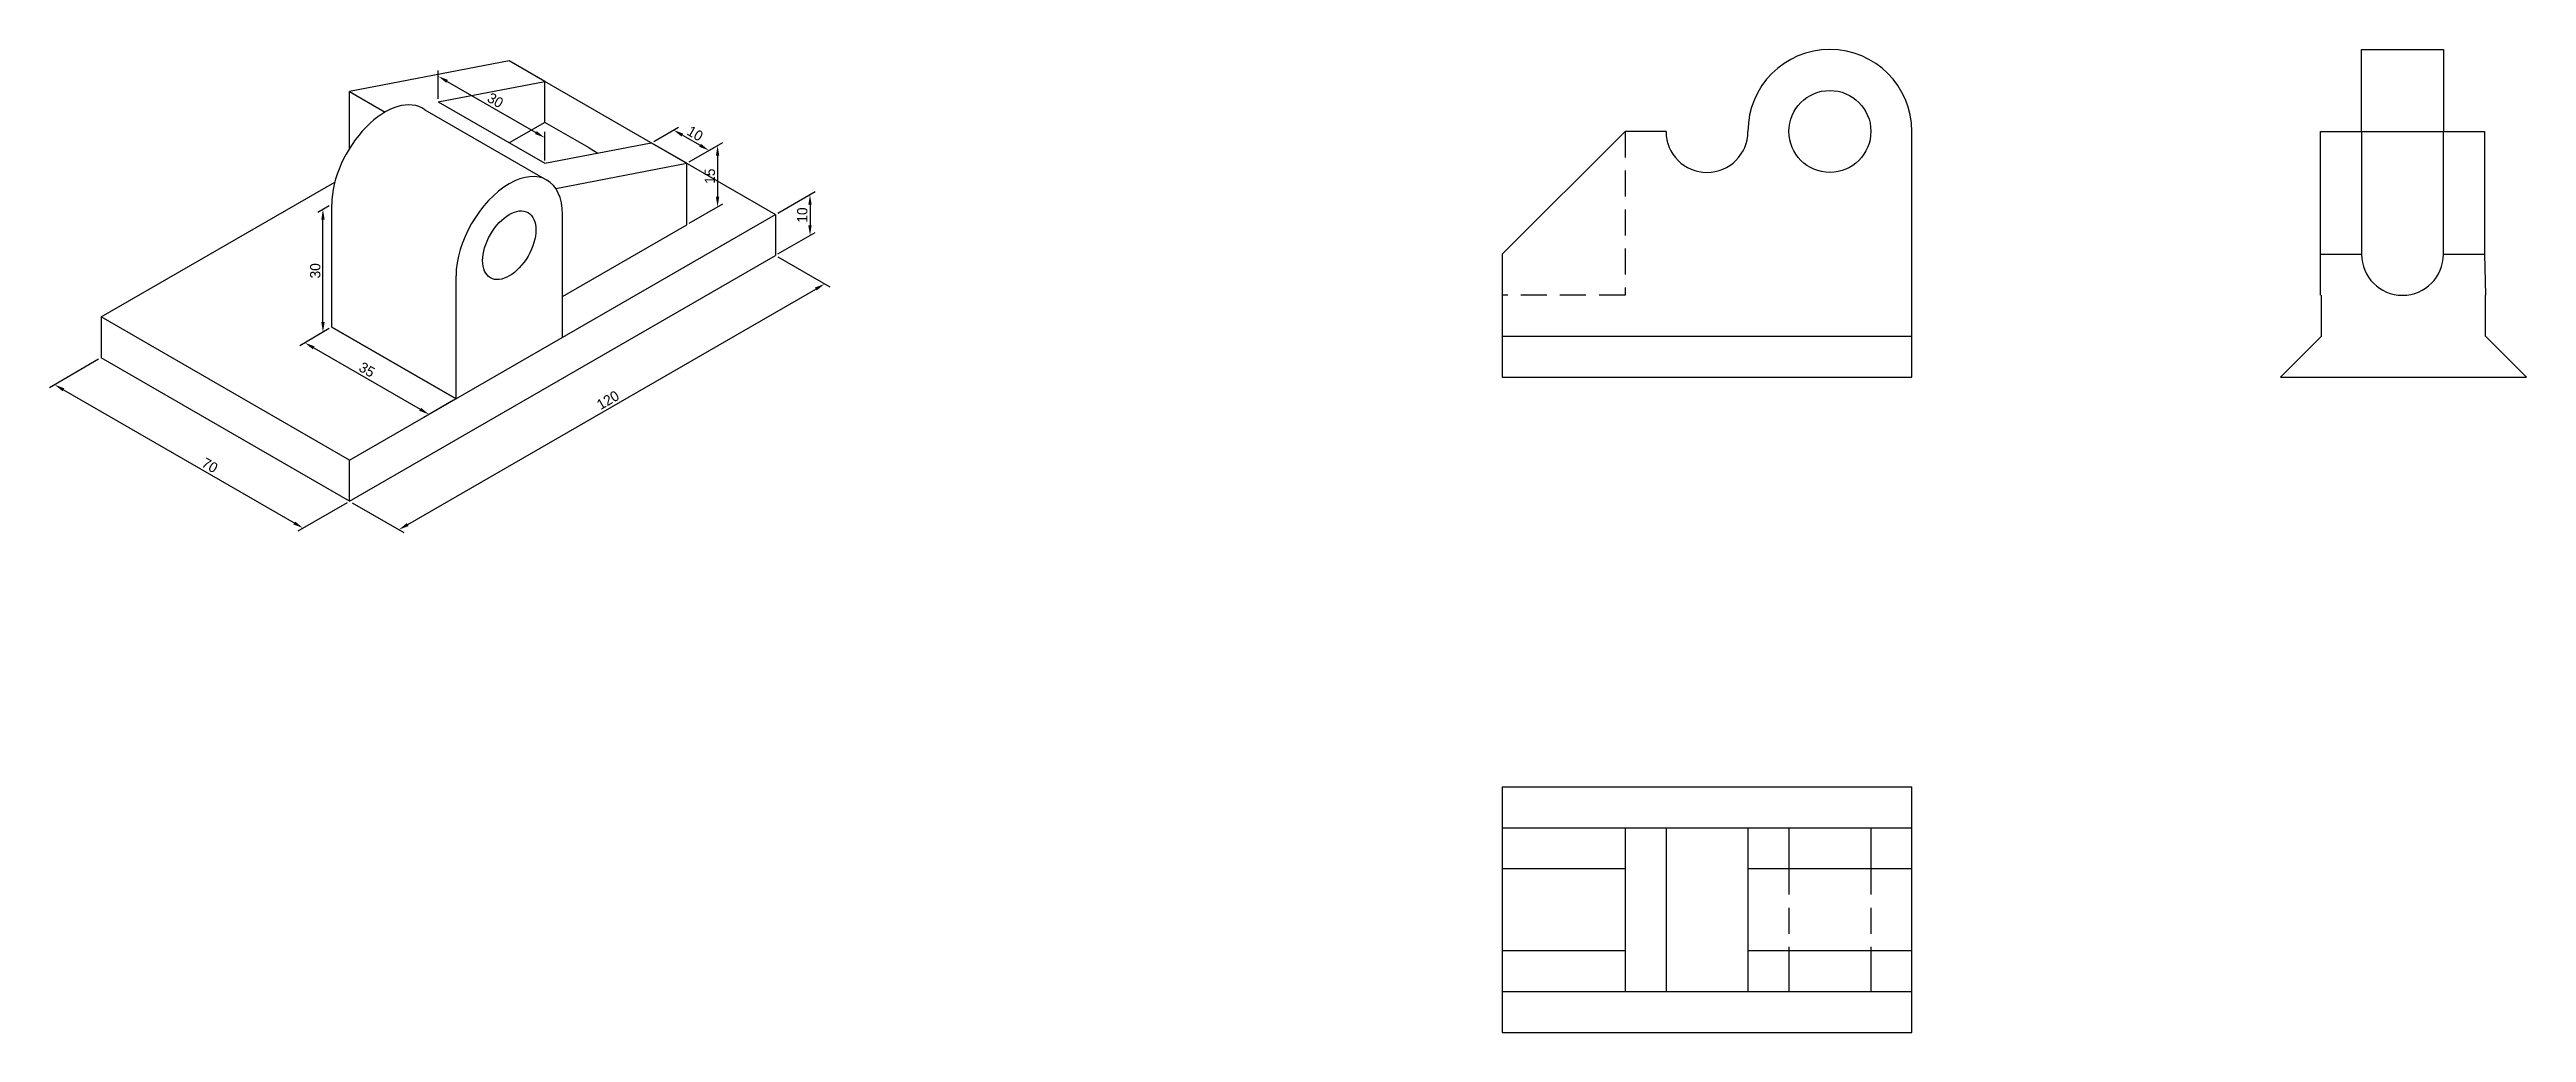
# Model space of a CAD drawing. Header units: millimetres. Extents: x 611 to 1811, y 166 to 525.
# Drawn here: x 611 to 1216, y 285 to 525 of the extents above; entities that cross this region are included whole.
import ezdxf

# ---------------------------------------------------------------- set-up
doc = ezdxf.new("R2010")
doc.units = ezdxf.units.MM
doc.header["$PDMODE"] = 35
doc.linetypes.add('HIDDEN', pattern=[9.525, 6.35, -3.175])
doc.dimstyles.new('ISO-25', dxfattribs={"dimtxt": 2.5, "dimasz": 2.5, "dimexe": 1.25, "dimexo": 0.625, "dimtad": 1, "dimtxsty": 'Standard', "dimcen": 2.5, "dimclrd": 3, "dimclre": 3, "dimclrt": 3, "dimadec": 0, "dimazin": 0, "dimtfac": 1, "dimtmove": 0, "dimatfit": 3, "dimfxl": 1, "dimarcsym": 0})

msp = doc.modelspace()

# ---------------------------------------------------------------- blocks, each defined once
blk = doc.blocks.new('*D2')
at = {"color": 3, "lineweight": -2, "transparency": 16777216}
for p, q in [((788.95, 474.22), (801.6, 466.91)), ((698.59, 408.88), (798.18, 466.38)), ((685.02, 414.22), (697.67, 406.91))]:
    blk.add_line(p, q, dxfattribs=at)
at = {"color": 3, "transparency": 16777216}
for points in [[(797.97, 466.74), (798.39, 466.02), (800.35, 467.63)], [(698.38, 409.24), (698.8, 408.52), (696.42, 407.63)]]:
    blk.add_solid(points, dxfattribs=at)
at = {"layer": 'Defpoints', "color": 0, "transparency": 16777216}
for p in [(788.32, 474.58), (800.35, 467.63), (684.4, 414.58)]:
    blk.add_point(p, dxfattribs=at)
at = {"color": 3, "transparency": 16777216, "insert": (747.45, 439.26), "char_height": 2.5, "attachment_point": 5, "rotation": 30}
blk.add_mtext('120', dxfattribs=at)
blk = doc.blocks.new('*D3')
at = {"color": 3, "lineweight": -2, "transparency": 16777216}
for p, q in [((623.15, 449.22), (611.17, 442.3)), ((614.59, 441.77), (670.88, 409.27)), ((683.77, 414.22), (671.79, 407.3))]:
    blk.add_line(p, q, dxfattribs=at)
at = {"color": 3, "transparency": 16777216}
for points in [[(614.8, 442.13), (614.38, 441.41), (612.42, 443.02)], [(671.09, 409.63), (670.67, 408.91), (673.04, 408.02)]]:
    blk.add_solid(points, dxfattribs=at)
at = {"layer": 'Defpoints', "color": 0, "transparency": 16777216}
for p in [(623.78, 449.58), (684.4, 414.58), (673.04, 408.02)]:
    blk.add_point(p, dxfattribs=at)
at = {"color": 3, "transparency": 16777216, "insert": (650.29, 423.33), "char_height": 2.5, "attachment_point": 5, "rotation": 330}
blk.add_mtext('70', dxfattribs=at)
blk = doc.blocks.new('*D4')
at = {"color": 3, "lineweight": -2, "transparency": 16777216}
for p, q in [((679.44, 456.72), (672.23, 452.55)), ((675.65, 452.02), (701.63, 437.02)), ((709.75, 439.22), (702.54, 435.05))]:
    blk.add_line(p, q, dxfattribs=at)
at = {"color": 3, "transparency": 16777216}
for points in [[(675.86, 452.38), (675.44, 451.66), (673.48, 453.27)], [(701.84, 437.38), (701.42, 436.66), (703.79, 435.77)]]:
    blk.add_solid(points, dxfattribs=at)
at = {"layer": 'Defpoints', "color": 0, "transparency": 16777216}
for p in [(680.07, 457.08), (703.79, 435.77), (710.38, 439.58)]:
    blk.add_point(p, dxfattribs=at)
at = {"color": 3, "transparency": 16777216, "insert": (688.64, 446.69), "char_height": 2.5, "attachment_point": 5, "rotation": 330}
blk.add_mtext('35', dxfattribs=at)
blk = doc.blocks.new('*D5')
at = {"color": 3, "lineweight": -2, "transparency": 16777216}
for p, q in [((679.44, 486.72), (676.65, 485.1)), ((677.9, 458.33), (677.9, 483.33)), ((679.44, 456.72), (676.65, 455.1))]:
    blk.add_line(p, q, dxfattribs=at)
at = {"color": 3, "transparency": 16777216}
for points in [[(677.49, 483.33), (678.32, 483.33), (677.9, 485.83)], [(677.49, 458.33), (678.32, 458.33), (677.9, 455.83)]]:
    blk.add_solid(points, dxfattribs=at)
at = {"layer": 'Defpoints', "color": 0, "transparency": 16777216}
for p in [(677.9, 485.83), (680.07, 487.08), (680.07, 457.08)]:
    blk.add_point(p, dxfattribs=at)
at = {"color": 3, "transparency": 16777216, "insert": (676.03, 470.83), "char_height": 2.5, "attachment_point": 5, "rotation": 90}
blk.add_mtext('30', dxfattribs=at)
blk = doc.blocks.new('*D6')
at = {"color": 3, "lineweight": -2, "transparency": 16777216}
for p, q in [((758.64, 502.44), (764.7, 505.94)), ((765.62, 503.97), (769.95, 501.47)), ((767.3, 497.44), (773.37, 500.94))]:
    blk.add_line(p, q, dxfattribs=at)
at = {"color": 3, "transparency": 16777216}
for points in [[(765.83, 504.33), (765.41, 503.61), (763.45, 505.22)], [(770.16, 501.83), (769.74, 501.11), (772.12, 500.22)]]:
    blk.add_solid(points, dxfattribs=at)
at = {"layer": 'Defpoints', "color": 0, "transparency": 16777216}
for p in [(758.01, 502.08), (766.67, 497.08), (772.12, 500.22)]:
    blk.add_point(p, dxfattribs=at)
at = {"color": 3, "transparency": 16777216, "insert": (768.72, 504.34), "char_height": 2.5, "attachment_point": 5, "rotation": 330}
blk.add_mtext('10', dxfattribs=at)
blk = doc.blocks.new('*D7')
at = {"color": 3, "lineweight": -2, "transparency": 16777216}
for p, q in [((788.95, 484.94), (798.02, 490.17)), ((796.77, 486.95), (796.77, 481.95)), ((788.95, 474.94), (798.02, 480.17))]:
    blk.add_line(p, q, dxfattribs=at)
at = {"color": 3, "transparency": 16777216}
for points in [[(796.35, 486.95), (797.18, 486.95), (796.77, 489.45)], [(796.35, 481.95), (797.18, 481.95), (796.77, 479.45)]]:
    blk.add_solid(points, dxfattribs=at)
at = {"layer": 'Defpoints', "color": 0, "transparency": 16777216}
for p in [(788.32, 484.58), (796.77, 479.45), (788.32, 474.58)]:
    blk.add_point(p, dxfattribs=at)
at = {"color": 3, "transparency": 16777216, "insert": (794.89, 484.45), "char_height": 2.5, "attachment_point": 5, "rotation": 90}
blk.add_mtext('10', dxfattribs=at)
blk = doc.blocks.new('*D8')
at = {"color": 3, "lineweight": -2, "transparency": 16777216}
for p, q in [((706.05, 512.8), (706.05, 519.77)), ((708.21, 517.08), (729.86, 504.58)), ((732.03, 497.8), (732.03, 504.77))]:
    blk.add_line(p, q, dxfattribs=at)
at = {"color": 3, "transparency": 16777216}
for points in [[(708.42, 517.44), (708.01, 516.72), (706.05, 518.33)], [(730.07, 504.94), (729.66, 504.22), (732.03, 503.33)]]:
    blk.add_solid(points, dxfattribs=at)
at = {"layer": 'Defpoints', "color": 0, "transparency": 16777216}
for p in [(706.05, 512.08), (732.03, 503.33), (732.03, 497.08)]:
    blk.add_point(p, dxfattribs=at)
at = {"color": 3, "transparency": 16777216, "insert": (719.98, 512.45), "char_height": 2.5, "attachment_point": 5, "rotation": 330}
blk.add_mtext('30', dxfattribs=at)
blk = doc.blocks.new('*D9')
at = {"color": 3, "lineweight": -2, "transparency": 16777216}
for p, q in [((767.3, 497.44), (775.46, 502.15)), ((774.21, 498.93), (774.21, 488.93)), ((767.3, 482.44), (775.46, 487.15))]:
    blk.add_line(p, q, dxfattribs=at)
at = {"color": 3, "transparency": 16777216}
for points in [[(773.79, 498.93), (774.62, 498.93), (774.21, 501.43)], [(773.79, 488.93), (774.62, 488.93), (774.21, 486.43)]]:
    blk.add_solid(points, dxfattribs=at)
at = {"layer": 'Defpoints', "color": 0, "transparency": 16777216}
for p in [(766.67, 497.08), (774.21, 486.43), (766.67, 482.08)]:
    blk.add_point(p, dxfattribs=at)
at = {"color": 3, "transparency": 16777216, "insert": (772.33, 493.93), "char_height": 2.5, "attachment_point": 5, "rotation": 90}
blk.add_mtext('15', dxfattribs=at)

# ---------------------------------------------------------------- dimensions: what is measured, and where the dimension line sits
for p1, p2, distance, picture, middle in [((706.049, 512.076), (732.03, 497.076), 5.413, '*D8', (719.977, 512.45)), ((758.01, 502.076), (766.671, 497.076), 5.444, '*D6', (768.722, 504.343)), ((766.671, 497.076), (766.671, 482.076), 7.534, '*D9', (772.33, 493.926)), ((788.321, 484.576), (788.321, 474.576), 8.446, '*D7', (794.892, 484.452)), ((680.068, 457.076), (680.068, 487.076), 2.165, '*D5', (676.028, 470.826)), ((684.398, 414.576), (788.321, 474.576), -12.024, '*D2', (747.447, 439.258))]:
    dim = msp.add_aligned_dim(p1=p1, p2=p2, distance=distance, dimstyle='ISO-25')
    dim.commit()
    dim.dimension.update_dxf_attribs({"geometry": picture, "text_midpoint": middle})
for base, p1, p2, picture, middle in [((703.793, 435.773), (680.068, 457.076), (710.379, 439.576), '*D4', (687.7, 445.064)), ((673.044, 408.021), (623.777, 449.576), (684.398, 414.576), '*D3', (649.348, 421.702))]:
    dim = msp.add_linear_dim(base=base, p1=p1, p2=p2, angle=330, dimstyle='ISO-25')
    dim.commit()
    dim.dimension.update_dxf_attribs({"geometry": picture, "text_midpoint": middle, "dimtype": 161})

# ---------------------------------------------------------------- linework, layer by layer
for p, q in [((723.369, 522.076), (684.398, 514.576)), ((732.03, 517.076), (723.369, 522.076)), ((1175.425, 504.862), (1175.425, 524.862)), ((1175.425, 524.862), (1195.425, 524.862)), ((1195.425, 524.862), (1195.425, 504.862)), ((684.398, 500.756), (684.398, 514.576)), ((684.398, 514.576), (693.059, 509.576)), ((706.049, 512.076), (732.03, 517.076)), ((727.7, 519.576), (788.321, 484.576)), ((732.03, 507.076), (732.03, 517.076)), ((702.754, 510.157), (732.55, 492.989)), ((706.049, 512.076), (732.03, 497.076)), ((732.03, 507.076), (723.369, 502.076)), ((742.855, 500.826), (732.03, 507.076)), ((732.03, 497.076), (758.01, 502.076)), ((758.01, 502.076), (766.671, 497.076)), ((766.671, 497.076), (758.01, 502.076)), ((758.01, 502.076), (758.01, 502.076)), ((965.679, 474.862), (995.679, 504.862)), ((1005.679, 504.862), (995.679, 504.862)), ((1065.679, 444.862), (1065.679, 504.862)), ((1165.425, 474.862), (1165.425, 504.862)), ((1165.425, 504.862), (1175.425, 504.862)), ((1175.425, 504.862), (1175.425, 474.862)), ((1175.425, 504.862), (1195.425, 504.862)), ((1195.425, 474.862), (1195.425, 504.862)), ((1195.425, 504.862), (1205.425, 504.862)), ((1205.425, 504.862), (1205.425, 474.862)), ((734.718, 490.927), (766.671, 497.076)), ((742.855, 500.826), (745.02, 499.576)), ((766.671, 482.076), (766.671, 497.076)), ((623.777, 459.576), (680.811, 492.505)), ((680.068, 457.076), (680.068, 487.076)), ((684.398, 424.576), (788.321, 484.576)), ((736.36, 454.576), (736.36, 484.576)), ((788.321, 484.576), (788.321, 474.576)), ((736.36, 464.576), (766.671, 482.076)), ((684.398, 414.576), (788.321, 474.576)), ((965.679, 474.862), (965.679, 444.862)), ((1165.425, 464.862), (1165.425, 474.862)), ((1165.425, 474.862), (1175.425, 474.862)), ((1195.425, 474.862), (1205.425, 474.862)), ((1205.425, 474.862), (1205.679, 464.862)), ((710.379, 439.576), (710.379, 469.576)), ((684.398, 424.576), (623.777, 459.576)), ((623.777, 459.576), (623.777, 449.576)), ((1165.679, 454.862), (1165.679, 464.862)), ((1205.679, 454.862), (1205.679, 464.862)), ((710.379, 439.576), (680.068, 457.076)), ((680.068, 457.076), (710.379, 439.576)), ((965.679, 454.862), (1065.679, 454.862)), ((1155.679, 444.862), (1165.679, 454.862)), ((1205.679, 454.862), (1215.679, 444.862)), ((684.398, 414.576), (623.777, 449.576)), ((965.679, 444.862), (1065.679, 444.862)), ((1155.679, 444.862), (1215.679, 444.862)), ((684.398, 414.576), (684.398, 424.576)), ((965.679, 344.862), (1065.679, 344.862)), ((965.679, 344.862), (965.679, 284.862)), ((1065.679, 284.862), (1065.679, 344.862)), ((965.679, 334.862), (1065.679, 334.862)), ((995.679, 334.862), (995.679, 294.862)), ((1005.679, 334.862), (1005.679, 294.862)), ((1025.679, 334.862), (1025.679, 294.862)), ((1025.679, 334.862), (1065.679, 334.862)), ((1035.679, 334.862), (1035.679, 324.862)), ((1055.679, 334.862), (1055.679, 324.862)), ((965.679, 324.862), (995.679, 324.862)), ((1025.679, 324.862), (1065.679, 324.862)), ((965.679, 304.862), (995.679, 304.862)), ((1025.679, 304.862), (1065.679, 304.862)), ((1035.679, 304.862), (1035.679, 294.862)), ((1055.679, 304.862), (1055.679, 294.862)), ((965.679, 294.862), (1065.679, 294.862)), ((1025.679, 294.862), (1065.679, 294.862)), ((965.679, 284.862), (1065.679, 284.862))]:
    msp.add_line(p, q)
at = {"linetype": 'HIDDEN'}
for p, q in [((995.679, 504.862), (995.679, 464.862)), ((995.679, 464.862), (965.679, 464.862)), ((1035.679, 324.862), (1035.679, 304.862)), ((1055.679, 324.862), (1055.679, 304.862))]:
    msp.add_line(p, q, dxfattribs=at)
msp.add_circle((1045.679, 504.862), 10)
for centre, radius, start, end in [((1045.679, 504.862), 20, 0, 180), ((1015.679, 504.862), 10, 180, 0), ((1185.425, 474.862), 10, 180, 0)]:
    msp.add_arc(centre, radius, start, end)
for centre, start_param in [((693.059, 494.576), 3.0844187), ((723.369, 477.076), 2.3561945)]:
    msp.add_ellipse(centre, major_axis=(-9.186, -15.91), ratio=0.5773503, start_param=start_param, end_param=5.4977871)
msp.add_ellipse((723.369, 477.076), major_axis=(-4.593, -7.955), ratio=0.5773503)

msp.set_redraw_order([(e.dxf.handle, doc.entitydb.next_handle()) for e in msp.query("TEXT MTEXT ATTDEF DIMENSION ARC_DIMENSION")])  # texts and dimensions are drawn at this point

doc.saveas('drawing.dxf')
